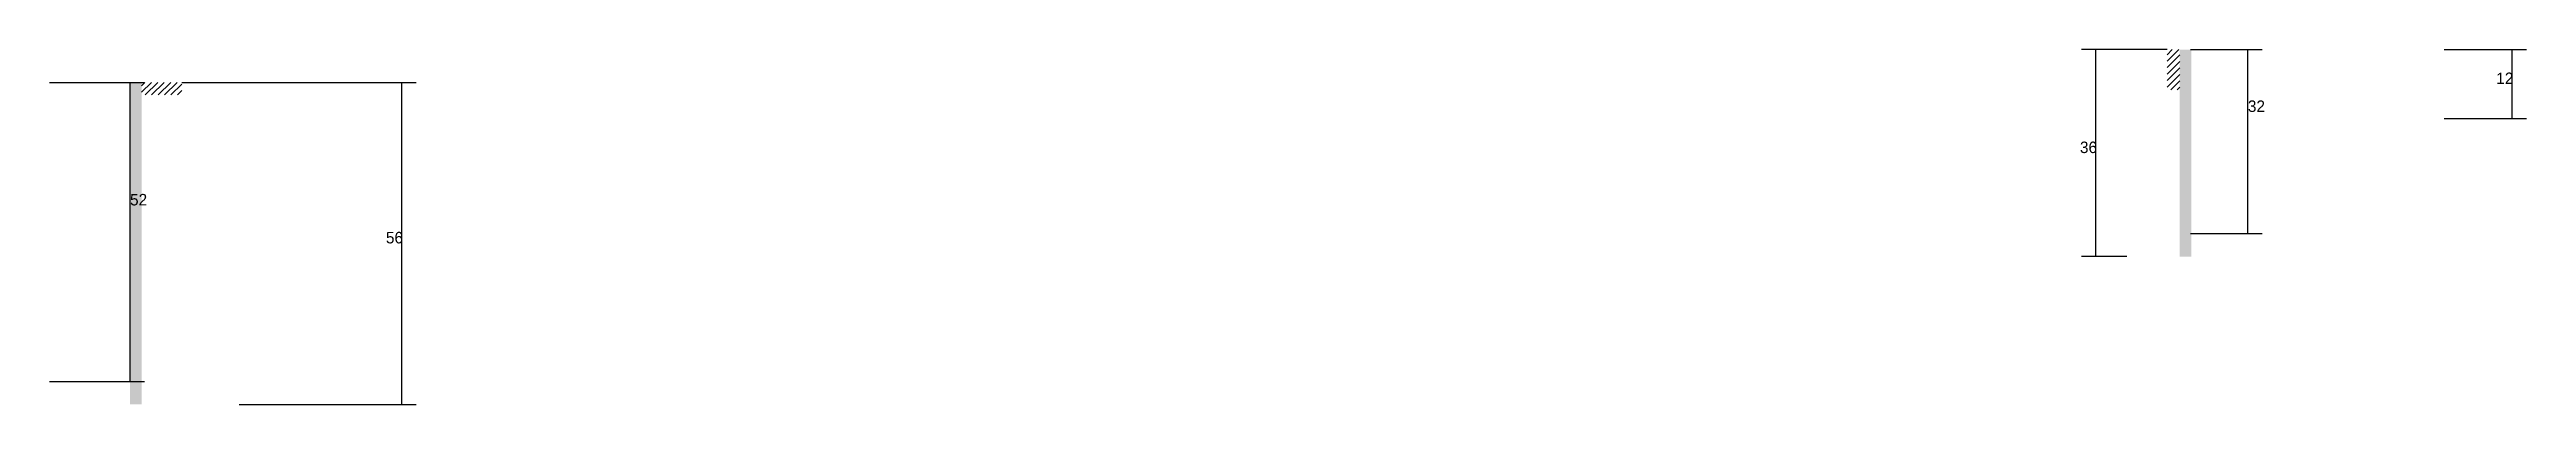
# Model space of a CAD drawing. Header units: metres. Extents: x 51528 to 133537, y 28019 to 29041.
# Drawn here: x 130993 to 131855, y 28019 to 28142 of the extents above; entities that cross this region are included whole.
import ezdxf

# ---------------------------------------------------------------- set-up
doc = ezdxf.new("R2010")
doc.units = ezdxf.units.M
doc.layers.add('COTA', color=2, linetype='Continuous')
doc.layers.add('Hachura', color=8, linetype='Continuous')

msp = doc.modelspace()

# ---------------------------------------------------------------- texts
at = {"layer": 'COTA'}
for s, p in [('12', (131844.2, 28130)), ('32', (131757.8, 28120.3)), ('36', (131699.4, 28106)), ('52', (131021.2, 28087.8)), ('56', (131110.2, 28074.6))]:
    msp.add_text(s, height=4, dxfattribs=at).set_placement(p)

# ---------------------------------------------------------------- hatches: boundary and pattern name
at = {"layer": 'Hachura'}
h = msp.add_hatch(dxfattribs=at)
h.set_pattern_fill('ANSI31', scale=0.5)
h.paths.add_polyline_path([(131734.1, 28142), (131729.7, 28142), (131729.7, 28142), (131729.7, 28128), (131729.7, 28128), (131734.1, 28128), (131734.1, 28128), (131734.1, 28142)])
h = msp.add_hatch(color=8, dxfattribs=at)
h.dxf.hatch_style = 1
h.paths.add_polyline_path([(131734.1, 28142), (131738.1, 28142), (131738.1, 28142), (131738.1, 28070), (131738.1, 28070), (131734.1, 28070), (131734.1, 28070), (131734.1, 28142)])
h = msp.add_hatch(color=8, dxfattribs=at)
h.dxf.hatch_style = 1
h.paths.add_polyline_path([(131025.2, 28130.6), (131021.2, 28130.6), (131021.2, 28130.6), (131021.2, 28018.6), (131021.2, 28018.6), (131025.2, 28018.6), (131025.2, 28018.6), (131025.2, 28130.6)])
h = msp.add_hatch(dxfattribs=at)
h.set_pattern_fill('ANSI31', scale=0.5)
h.paths.add_polyline_path([(131039.2, 28130.6), (131039.2, 28126.2), (131039.2, 28126.2), (131025.2, 28126.2), (131025.2, 28126.2), (131025.2, 28130.6), (131025.2, 28130.6), (131039.2, 28130.6)])

# ---------------------------------------------------------------- linework, layer by layer
at = {"layer": 'COTA'}
for p, q in [((131729.7, 28142), (131699.9, 28142)), ((131704.9, 28070), (131704.9, 28142)), ((131737.8, 28142), (131762.8, 28142)), ((131757.8, 28078), (131757.8, 28142)), ((131826.1, 28142), (131854.7, 28142)), ((131849.7, 28118), (131849.7, 28142)), ((130993.2, 28130.6), (131026.2, 28130.6)), ((131021.2, 28026.6), (131021.2, 28130.6)), ((131039.2, 28130.6), (131120.7, 28130.6)), ((131115.7, 28018.6), (131115.7, 28130.6)), ((131826.1, 28118), (131854.7, 28118)), ((131737.8, 28078), (131762.8, 28078)), ((131715.7, 28070), (131699.9, 28070)), ((130993.2, 28026.6), (131026.2, 28026.6)), ((131059.2, 28018.6), (131120.7, 28018.6))]:
    msp.add_line(p, q, dxfattribs=at)

msp.set_redraw_order([(e.dxf.handle, doc.entitydb.next_handle()) for e in msp.query("TEXT MTEXT ATTDEF DIMENSION ARC_DIMENSION")])  # texts and dimensions are drawn at this point

doc.saveas('drawing.dxf')
